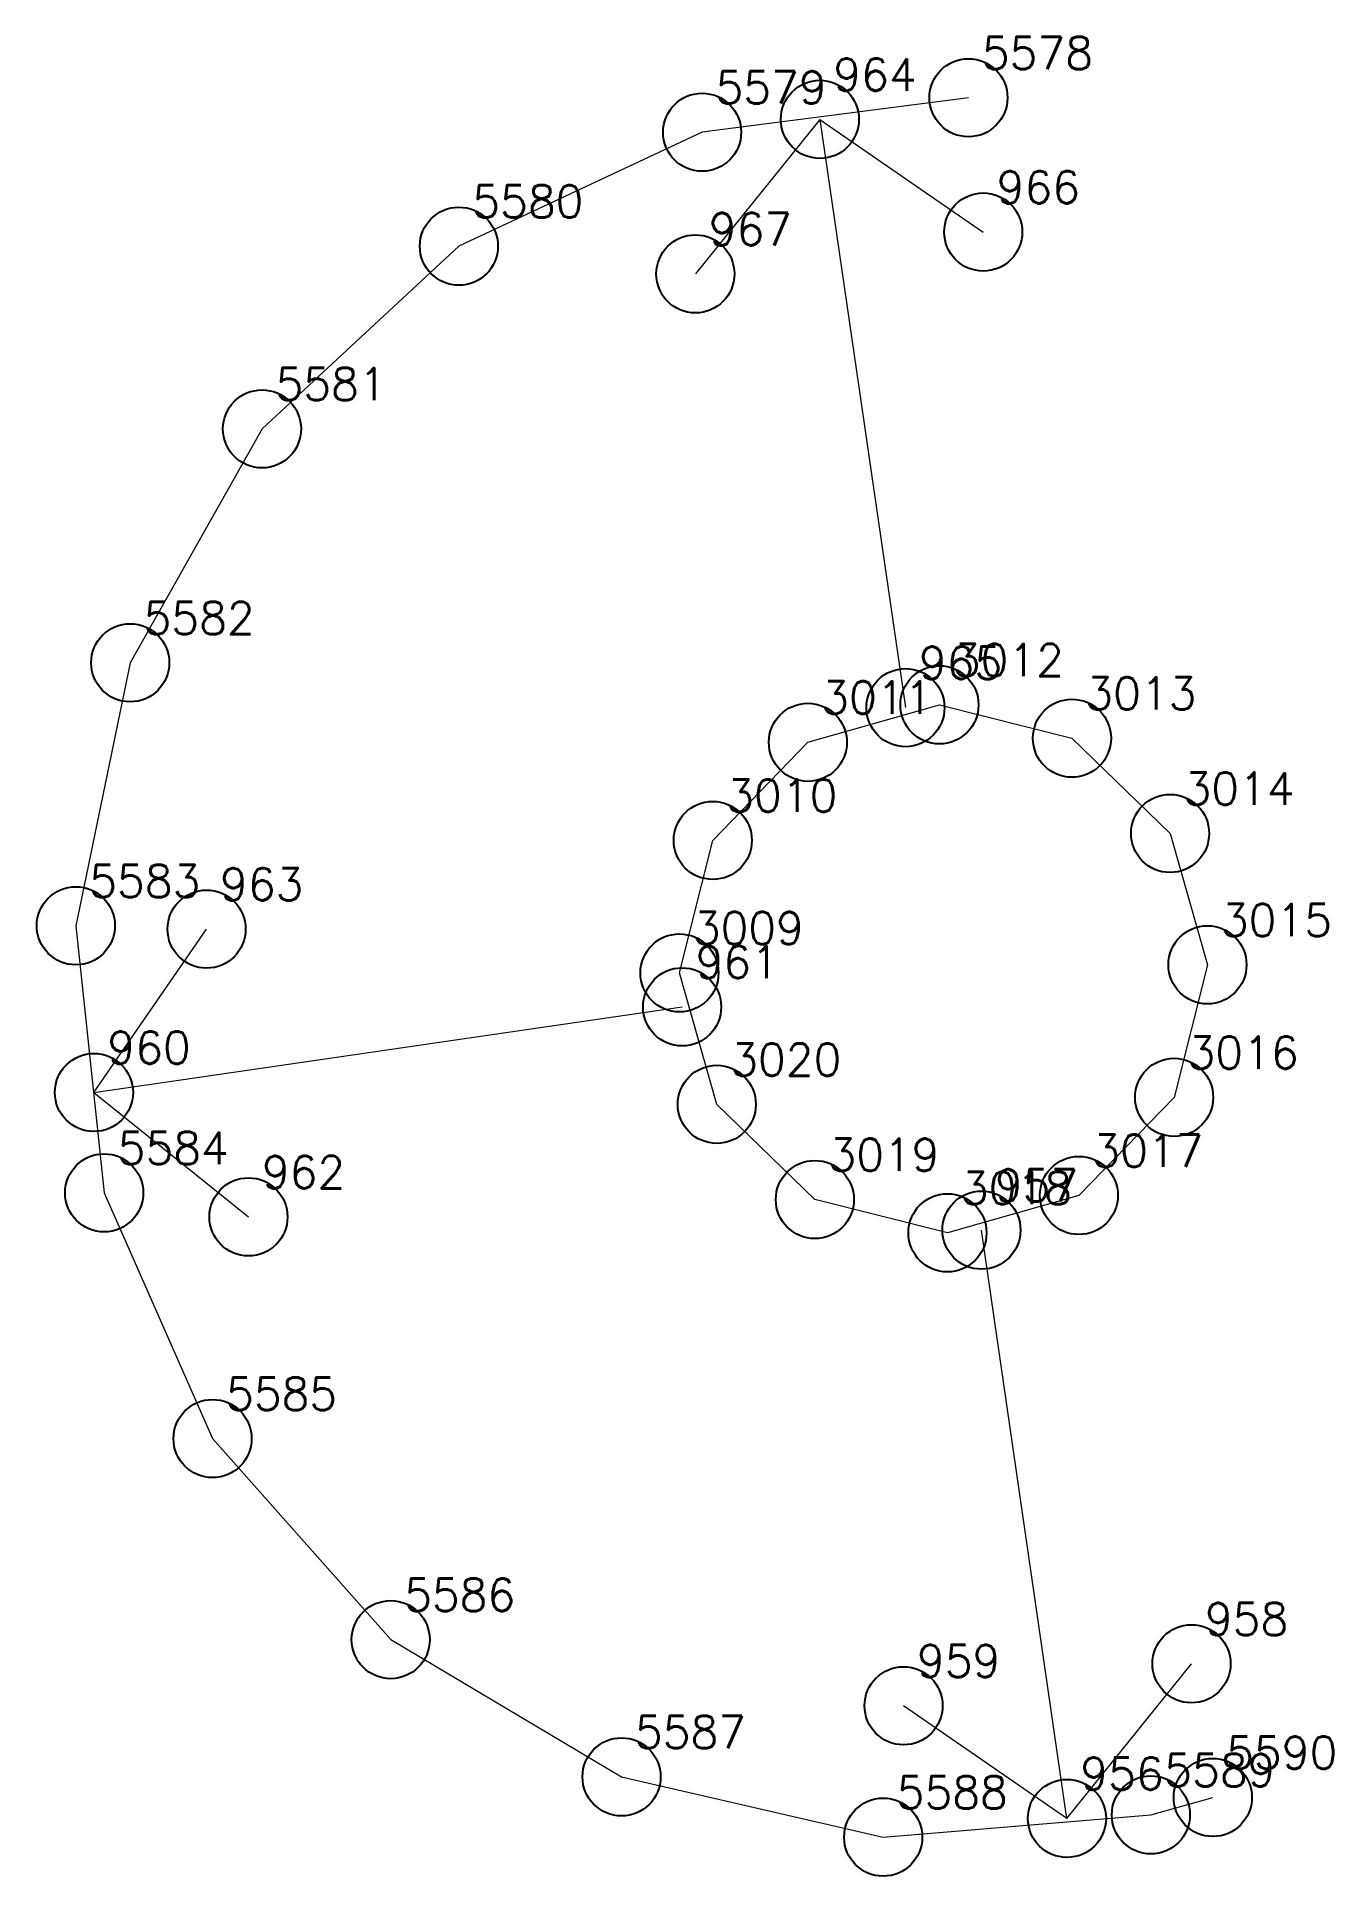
# Model space of a CAD drawing. Extents: x 1391501 to 1398271, y 354915 to 360782.
# Drawn here: x 1397438.66 to 1397451.11, y 360175.62 to 360193.29 of the extents above; entities that cross this region are included whole.
import ezdxf

# ---------------------------------------------------------------- set-up
doc = ezdxf.new("R2010")
doc.units = 0
doc.header["$PDMODE"] = 33
doc.header["$PDSIZE"] = 0.75
doc.layers.add('12 - ценные элементы визуального восприятия территории', color=7, linetype='Continuous')
doc.styles.get("Standard").update_dxf_attribs({"font": 'simplex.shx'})

msp = doc.modelspace()

# ---------------------------------------------------------------- texts
at = {"color": 7}
for s, p in [('3012', (1397447.46, 360187.148)), ('3013', (1397448.733, 360186.828)), ('3011', (1397446.197, 360186.789)), ('3014', (1397449.675, 360185.914)), ('3010', (1397445.284, 360185.847)), ('3009', (1397444.963, 360184.574)), ('3015', (1397450.034, 360184.651)), ('3020', (1397445.322, 360183.311)), ('3016', (1397449.714, 360183.378)), ('3019', (1397446.265, 360182.397)), ('3017', (1397448.8, 360182.436)), ('3018', (1397447.537, 360182.077))]:
    msp.add_text(s, height=0.3111, dxfattribs=at).set_placement(p)
at = {"layer": '12 - ценные элементы визуального восприятия территории', "color": 7}
for s, p in [('5578', (1397447.739, 360192.979)), ('5579', (1397445.181, 360192.648)), ('964', (1397446.312, 360192.771)), ('966', (1397447.881, 360191.689)), ('5580', (1397442.845, 360191.553)), ('967', (1397445.116, 360191.287)), ('5581', (1397440.955, 360189.799)), ('5582', (1397439.688, 360187.552)), ('965', (1397447.134, 360187.122)), ('5583', (1397439.166, 360185.026)), ('963', (1397440.422, 360184.995)), ('961', (1397444.989, 360184.248)), ('960', (1397439.34, 360183.426)), ('5584', (1397439.439, 360182.461)), ('962', (1397440.824, 360182.23)), ('957', (1397447.864, 360182.103)), ('5585', (1397440.48, 360180.101)), ('5586', (1397442.19, 360178.171)), ('958', (1397449.881, 360177.938)), ('959', (1397447.116, 360177.536)), ('5587', (1397444.407, 360176.853)), ('5590', (1397450.086, 360176.655)), ('956', (1397448.685, 360176.454)), ('5589', (1397449.491, 360176.487)), ('5588', (1397446.921, 360176.273))]:
    msp.add_text(s, height=0.3111, dxfattribs=at).set_placement(p)

# ---------------------------------------------------------------- linework, layer by layer
for p in [(1397447.331, 360186.874), (1397446.068, 360186.514), (1397448.604, 360186.553), (1397445.154, 360185.572), (1397449.546, 360185.639), (1397444.834, 360184.299), (1397449.905, 360184.377), (1397445.193, 360183.037), (1397449.585, 360183.104), (1397448.671, 360182.162), (1397446.135, 360182.123), (1397447.408, 360181.803)]:
    msp.add_point(p)
at = {"layer": '12 - ценные элементы визуального восприятия территории', "color": 7, "lineweight": 20}
for points in [[(1397447.61, 360192.705), (1397445.052, 360192.373), (1397442.716, 360191.279), (1397440.825, 360189.524), (1397439.559, 360187.278), (1397439.037, 360184.752), (1397439.309, 360182.187), (1397440.35, 360179.827), (1397442.061, 360177.896), (1397444.278, 360176.578), (1397446.791, 360175.999), (1397449.362, 360176.213), (1397449.957, 360176.38)], [(1397446.183, 360192.497), (1397444.987, 360191.013)], [(1397446.183, 360192.497), (1397447.005, 360186.847)], [(1397446.183, 360192.497), (1397447.752, 360191.415)], [(1397439.211, 360183.151), (1397440.293, 360184.72)], [(1397439.211, 360183.151), (1397444.86, 360183.973)], [(1397439.211, 360183.151), (1397440.695, 360181.956)], [(1397448.556, 360176.179), (1397447.735, 360181.829)], [(1397448.556, 360176.179), (1397449.752, 360177.664)], [(1397448.556, 360176.179), (1397446.987, 360177.261)]]:
    msp.add_lwpolyline(points, dxfattribs=at)
msp.add_lwpolyline([(1397444.834, 360184.299), (1397445.154, 360185.572), (1397446.068, 360186.514), (1397447.331, 360186.874), (1397448.604, 360186.553), (1397449.546, 360185.639), (1397449.905, 360184.377), (1397449.585, 360183.104), (1397448.671, 360182.162), (1397447.408, 360181.803), (1397446.135, 360182.123), (1397445.193, 360183.037), (1397444.834, 360184.299)], close=True, dxfattribs=at)
at = {"layer": '12 - ценные элементы визуального восприятия территории'}
for p in [(1397447.61, 360192.705), (1397446.183, 360192.497), (1397445.052, 360192.373), (1397447.752, 360191.415), (1397442.716, 360191.279), (1397444.987, 360191.013), (1397440.825, 360189.524), (1397439.559, 360187.278), (1397447.005, 360186.847), (1397439.037, 360184.752), (1397440.293, 360184.72), (1397444.86, 360183.973), (1397439.211, 360183.151), (1397439.309, 360182.187), (1397440.695, 360181.956), (1397447.735, 360181.829), (1397440.35, 360179.827), (1397442.061, 360177.896), (1397449.752, 360177.664), (1397446.987, 360177.261), (1397444.278, 360176.578), (1397449.957, 360176.38), (1397448.556, 360176.179), (1397449.362, 360176.213), (1397446.791, 360175.999)]:
    msp.add_point(p, dxfattribs=at)

msp.set_redraw_order([(e.dxf.handle, doc.entitydb.next_handle()) for e in msp.query("TEXT MTEXT ATTDEF DIMENSION ARC_DIMENSION")])  # texts and dimensions are drawn at this point

doc.saveas('drawing.dxf')
